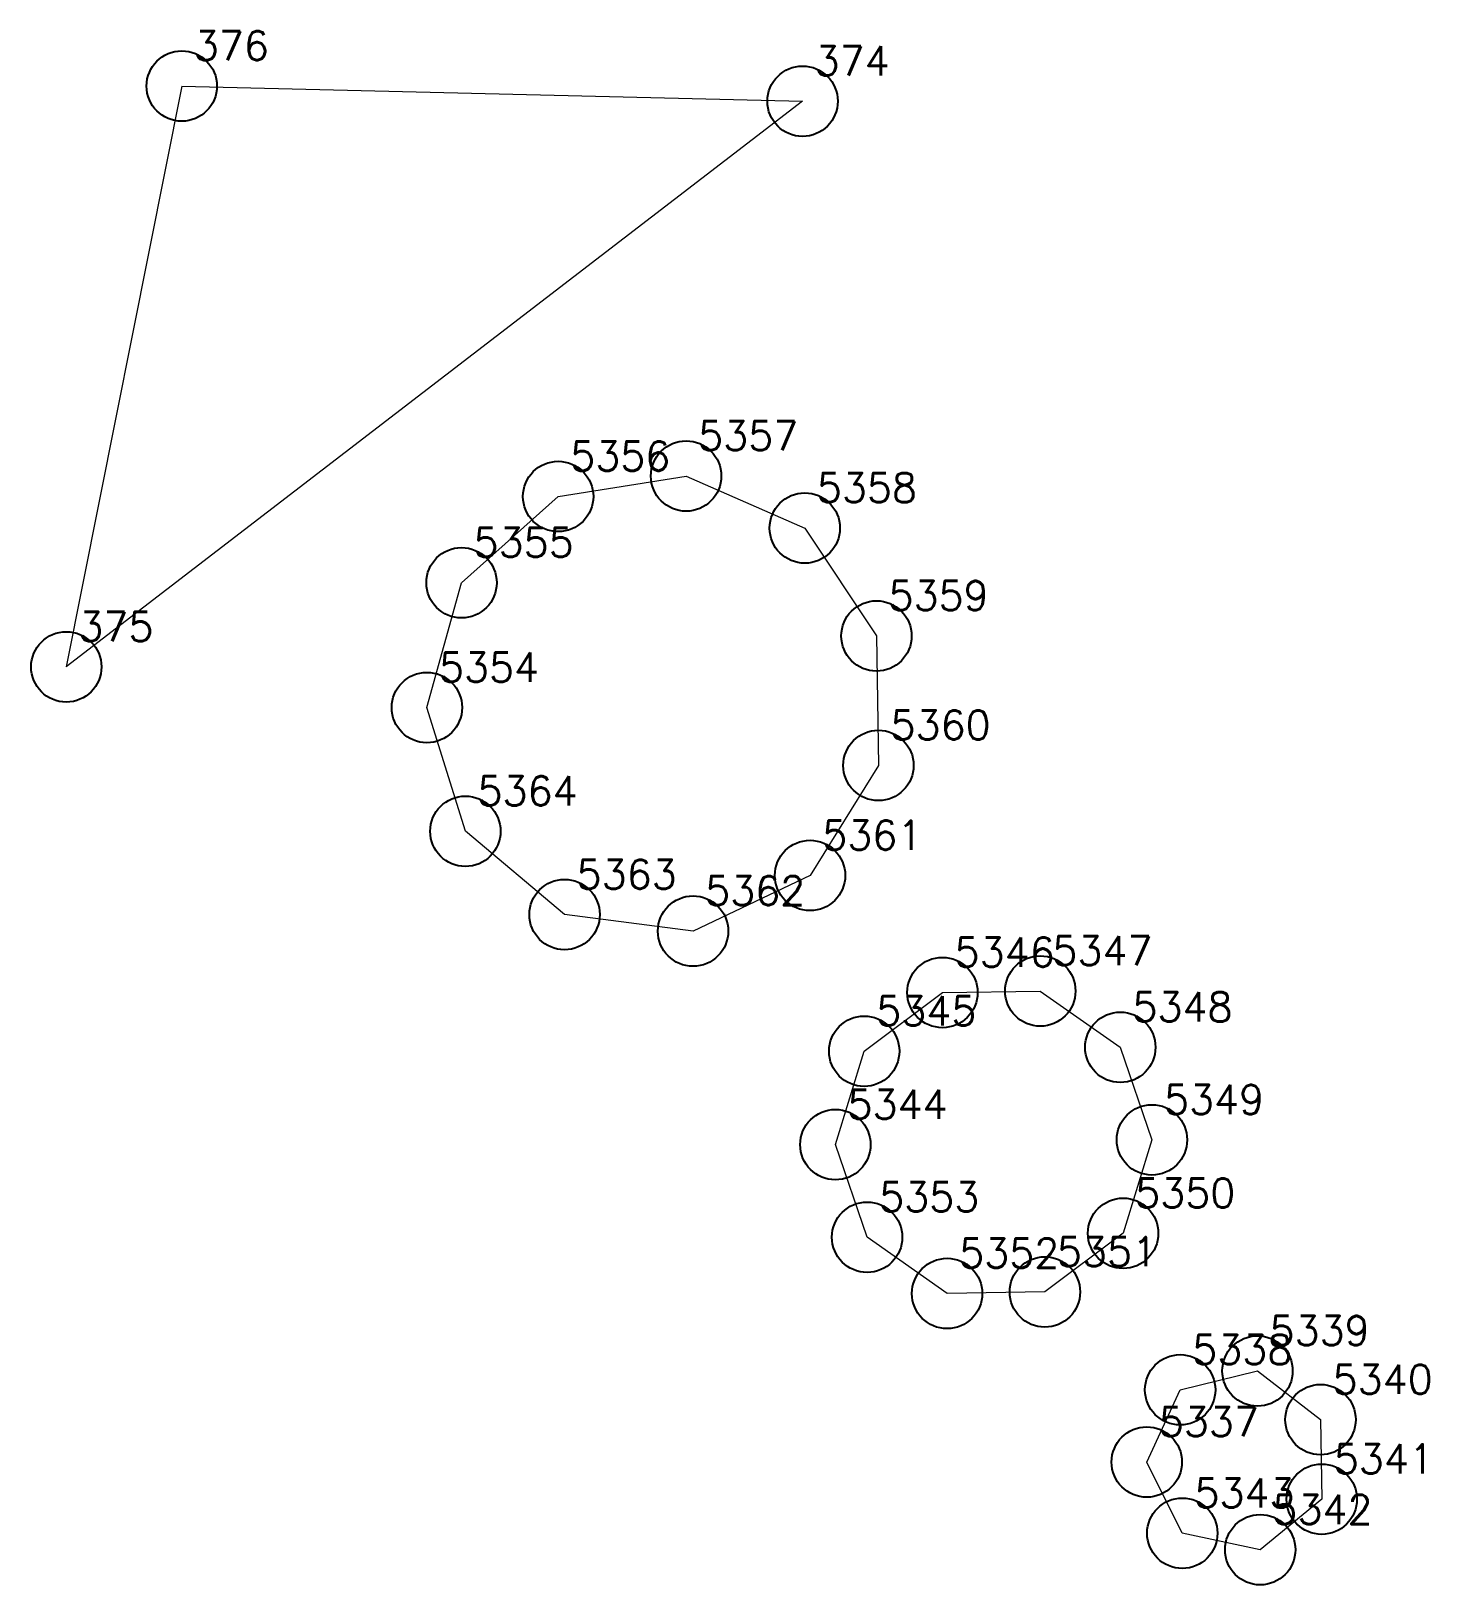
# Model space of a CAD drawing. Extents: x 1391501 to 1398271, y 354915 to 360782.
# Drawn here: x 1393156.2 to 1393171.1, y 357413.94 to 357430.51 of the extents above; entities that cross this region are included whole.
import ezdxf

# ---------------------------------------------------------------- set-up
doc = ezdxf.new("R2010")
doc.units = 0
doc.header["$PDMODE"] = 33
doc.header["$PDSIZE"] = 0.75
doc.layers.add('12 - ценные элементы визуального восприятия территории', color=7, linetype='Continuous')
doc.styles.get("Standard").update_dxf_attribs({"font": 'simplex.shx'})

msp = doc.modelspace()

# ---------------------------------------------------------------- texts
at = {"color": 7}
for s, p in [('5357', (1393163.312, 357426.039)), ('5356', (1393161.948, 357425.822)), ('5358', (1393164.577, 357425.485)), ('5355', (1393160.918, 357424.902)), ('5359', (1393165.341, 357424.335)), ('5354', (1393160.549, 357423.571)), ('5360', (1393165.362, 357422.954)), ('5364', (1393160.959, 357422.252)), ('5361', (1393164.634, 357421.78)), ('5363', (1393162.016, 357421.363)), ('5362', (1393163.386, 357421.188)), ('5346', (1393166.045, 357420.533)), ('5347', (1393167.087, 357420.549)), ('5348', (1393167.94, 357419.949)), ('5345', (1393165.21, 357419.907)), ('5349', (1393168.277, 357418.962)), ('5344', (1393164.903, 357418.91)), ('5350', (1393167.97, 357417.965)), ('5353', (1393165.241, 357417.924)), ('5352', (1393166.094, 357417.324)), ('5351', (1393167.136, 357417.34)), ('5339', (1393169.402, 357416.498)), ('5338', (1393168.578, 357416.296)), ('5340', (1393170.074, 357415.979)), ('5337', (1393168.222, 357415.526)), ('5341', (1393170.087, 357415.13)), ('5343', (1393168.601, 357414.767)), ('5342', (1393169.432, 357414.591))]:
    msp.add_text(s, height=0.3111, dxfattribs=at).set_placement(p)
at = {"layer": '12 - ценные элементы визуального восприятия территории', "color": 7}
for s, p in [('376', (1393157.936, 357430.198)), ('374', (1393164.553, 357430.036)), ('375', (1393156.705, 357424.005))]:
    msp.add_text(s, height=0.3111, dxfattribs=at).set_placement(p)

# ---------------------------------------------------------------- linework, layer by layer
for p in [(1393163.183, 357425.765), (1393161.819, 357425.547), (1393164.448, 357425.21), (1393160.789, 357424.627), (1393165.212, 357424.06), (1393160.42, 357423.296), (1393165.233, 357422.679), (1393160.83, 357421.977), (1393164.504, 357421.506), (1393161.887, 357421.089), (1393163.257, 357420.913), (1393165.915, 357420.258), (1393166.958, 357420.274), (1393165.081, 357419.632), (1393167.811, 357419.674), (1393164.774, 357418.636), (1393168.148, 357418.687), (1393165.112, 357417.649), (1393167.841, 357417.691), (1393165.965, 357417.049), (1393167.007, 357417.065), (1393169.273, 357416.223), (1393168.449, 357416.022), (1393169.945, 357415.704), (1393168.093, 357415.252), (1393169.958, 357414.856), (1393168.472, 357414.493), (1393169.302, 357414.317)]:
    msp.add_point(p)
at = {"layer": '12 - ценные элементы визуального восприятия территории', "color": 7, "lineweight": 20}
for points in [[(1393157.807, 357429.923), (1393156.576, 357423.73)], [(1393157.807, 357429.923), (1393164.424, 357429.761)], [(1393164.424, 357429.761), (1393156.576, 357423.73)]]:
    msp.add_lwpolyline(points, dxfattribs=at)
for points in [[(1393160.42, 357423.296), (1393160.789, 357424.627), (1393161.819, 357425.547), (1393163.183, 357425.765), (1393164.448, 357425.21), (1393165.212, 357424.06), (1393165.233, 357422.679), (1393164.504, 357421.506), (1393163.257, 357420.913), (1393161.887, 357421.089), (1393160.83, 357421.977), (1393160.42, 357423.296)], [(1393164.774, 357418.636), (1393165.081, 357419.632), (1393165.915, 357420.258), (1393166.958, 357420.274), (1393167.811, 357419.674), (1393168.148, 357418.687), (1393167.841, 357417.691), (1393167.007, 357417.065), (1393165.965, 357417.049), (1393165.112, 357417.649), (1393164.774, 357418.636)], [(1393168.093, 357415.252), (1393168.449, 357416.022), (1393169.273, 357416.223), (1393169.945, 357415.704), (1393169.958, 357414.856), (1393169.302, 357414.317), (1393168.472, 357414.493), (1393168.093, 357415.252)]]:
    msp.add_lwpolyline(points, close=True, dxfattribs=at)
at = {"layer": '12 - ценные элементы визуального восприятия территории'}
for p in [(1393157.807, 357429.923), (1393164.424, 357429.761), (1393156.576, 357423.73)]:
    msp.add_point(p, dxfattribs=at)

msp.set_redraw_order([(e.dxf.handle, doc.entitydb.next_handle()) for e in msp.query("TEXT MTEXT ATTDEF DIMENSION ARC_DIMENSION")])  # texts and dimensions are drawn at this point

doc.saveas('drawing.dxf')
